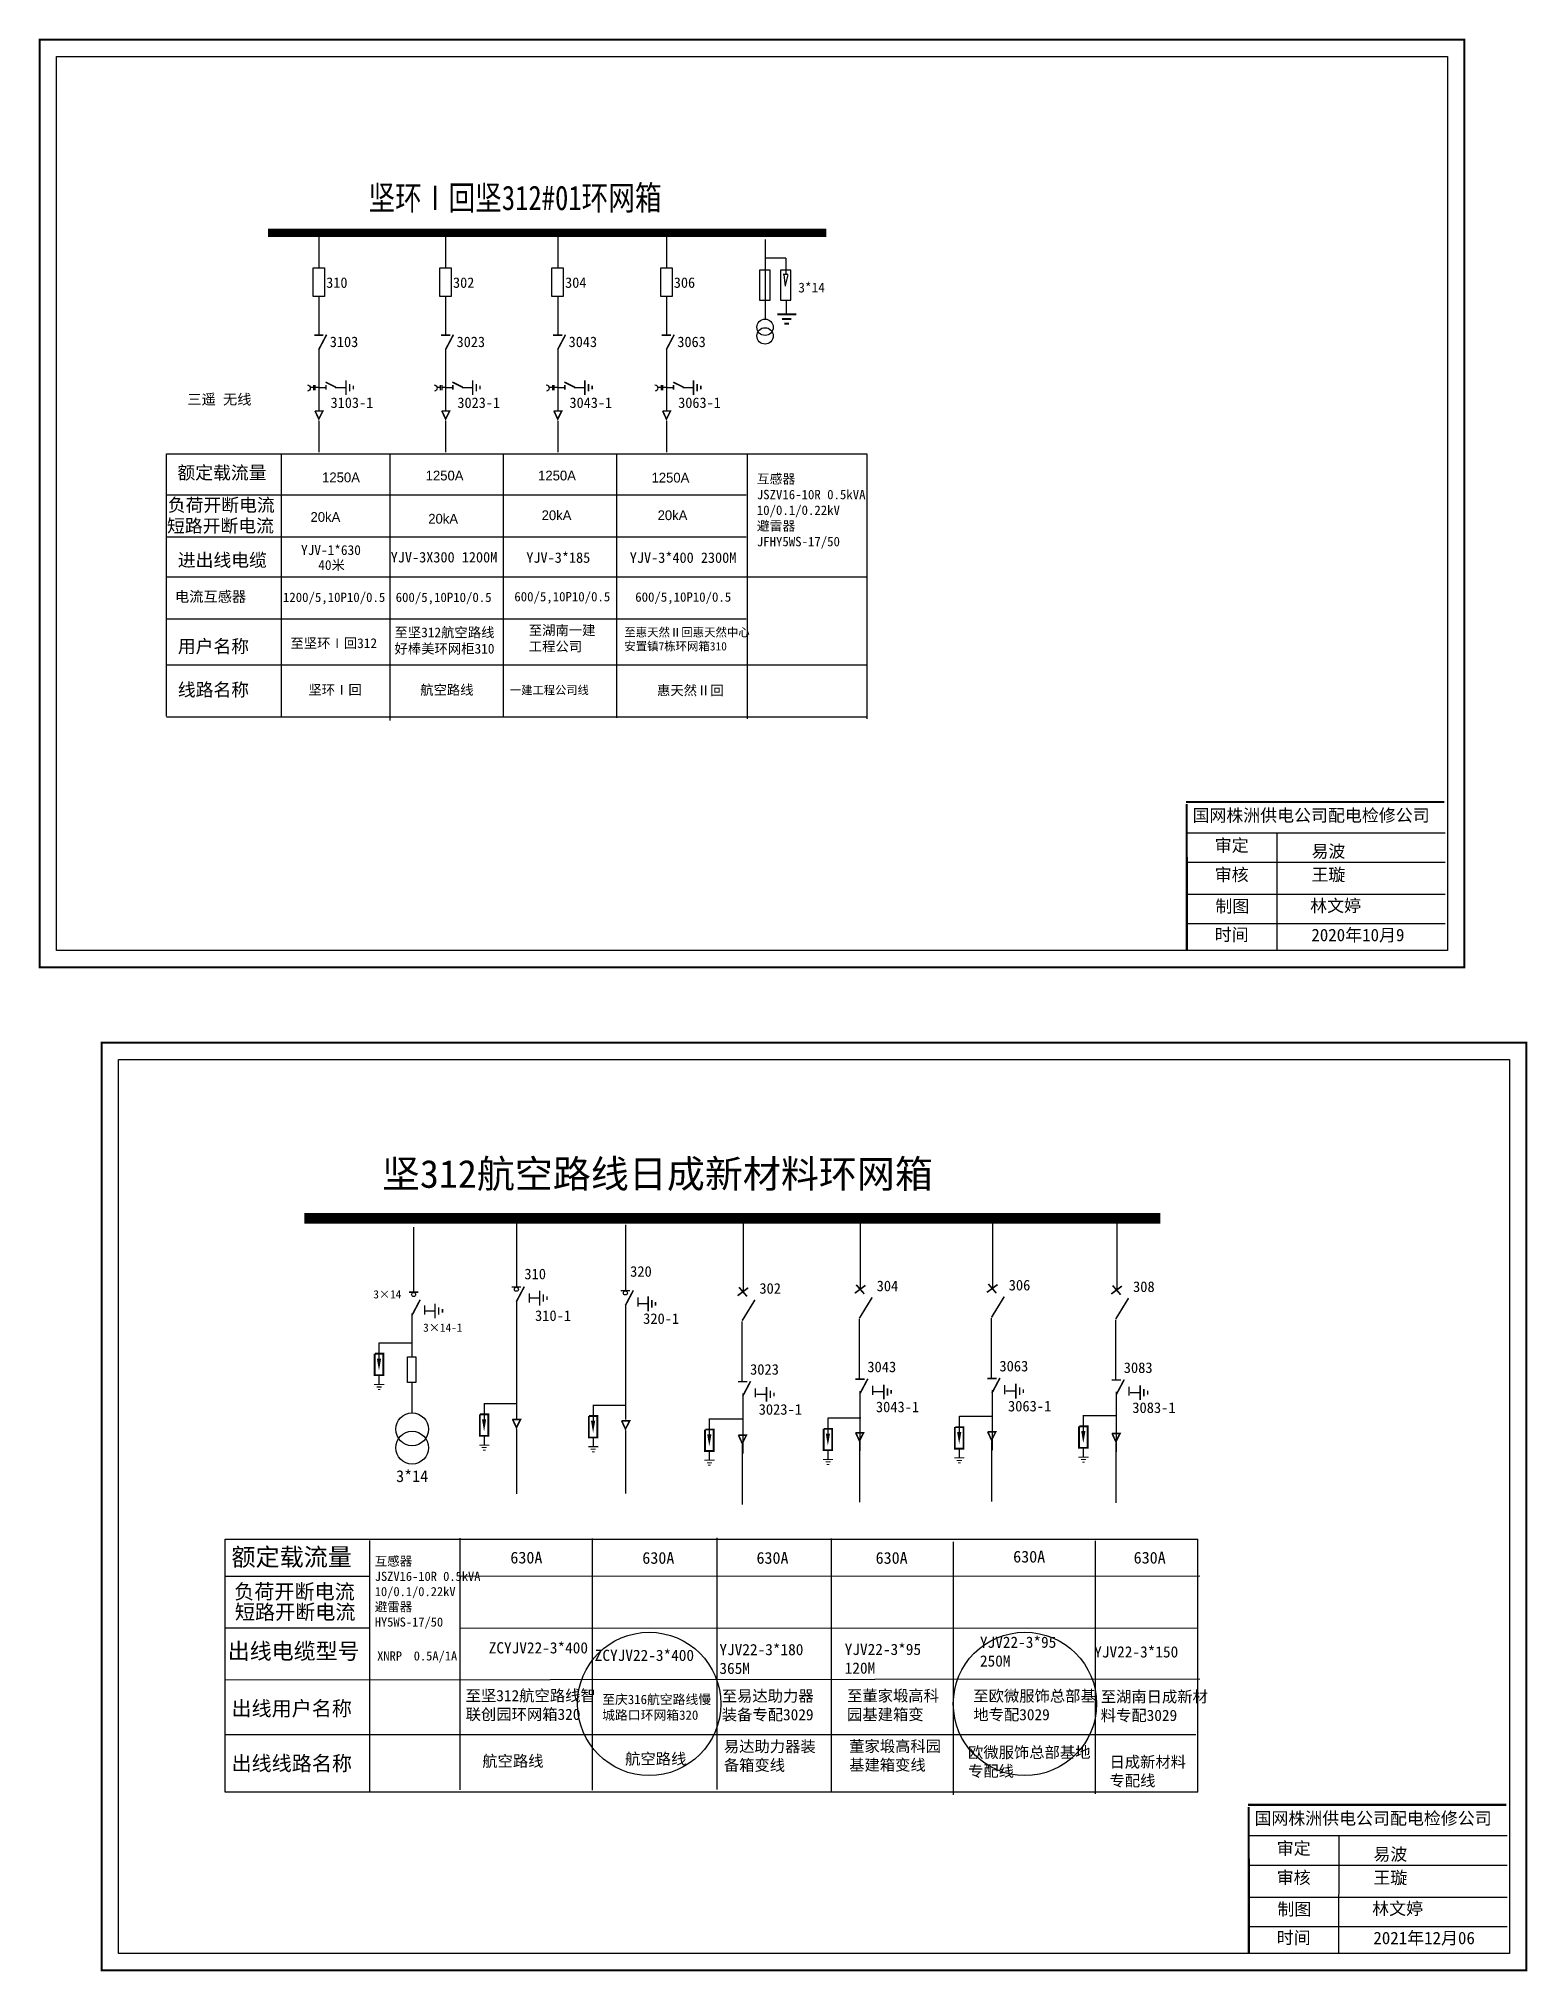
# Model space of a CAD drawing. Extents: x 125 to 1015, y -489 to 77.
# Drawn here: x 729.6 to 1014.6, y -293.9 to 76.1 of the extents above; entities that cross this region are included whole.
import ezdxf

# ---------------------------------------------------------------- set-up
doc = ezdxf.new("R2010")
doc.units = 0
doc.header["$LTSCALE"] = 0.774411
doc.linetypes.add('ACAD_ISO02W100', pattern=[15, 12, -3])
doc.linetypes.add('CENTER', pattern=[50.8, 31.75, -6.35, 6.35, -6.35])
doc.layers.get('0').update_dxf_attribs({"linetype": 'CONTINUOUS'})
doc.layers.add('1', color=7, linetype='CONTINUOUS')
doc.styles.add('_txtstyle_1.50_0_0', font='simsun.ttc', dxfattribs={"height": 1.5})
doc.styles.add('HZ', font='simkai.ttf')
doc.styles.add('hztxt_txtstyle_2.70_0_0', font='simkai.ttf', dxfattribs={"height": 2.7})
doc.styles.add('KaiTi_txtstyle_3.00_0_0', font='simkai.ttf', dxfattribs={"height": 3})
doc.styles.add('ST', font='', dxfattribs={"width": 0.8})
doc.styles.get("Standard").update_dxf_attribs({"font": '', "height": 2.5})
doc.styles.add('字体', font='simkai_0.ttf', dxfattribs={"height": 2.5})
doc.styles.add('宋体_txtstyle_0.00_0_0', font='')
doc.styles.add('宋体_txtstyle_1.66_0_0', font='', dxfattribs={"height": 1.660174})
doc.styles.add('宋体_txtstyle_3.72_0_0', font='', dxfattribs={"height": 3.723362})
doc.styles.get('ST').set_extended_font_data('SimSun')
doc.styles.get('Standard').set_extended_font_data('SimSun')
doc.styles.get('宋体_txtstyle_0.00_0_0').set_extended_font_data('宋体')
doc.styles.get('宋体_txtstyle_1.66_0_0').set_extended_font_data('宋体')
doc.styles.get('宋体_txtstyle_3.72_0_0').set_extended_font_data('宋体')

msp = doc.modelspace()

# ---------------------------------------------------------------- texts
at = {"color": 0}
for s, height, p in [('310', 2, (784.65, 28.4)), ('302', 2, (808.93, 28.4)), ('304', 2, (830.39, 28.4)), ('306', 2, (851.2, 28.4)), ('3*14', 1.875, (875.03, 27.52)), ('3103', 2, (785.34, 17.06)), ('3023', 2, (809.62, 17.06)), ('3043', 2, (831.07, 17.06)), ('3063', 2, (851.88, 17.06)), ('3103-1', 2, (785.49, 5.41)), ('3023-1', 2, (809.77, 5.41)), ('3043-1', 2, (831.23, 5.41)), ('3063-1', 2, (852.04, 5.41)), ('YJV-3X300 1200M', 2, (797, -24.17)), ('YJV-3*185', 2, (822.96, -24.24)), ('YJV-3*400 2300M', 2, (842.77, -24.25)), ('320', 2.029, (842.84, -160.91)), ('310', 2.029, (822.59, -161.39)), ('302', 2.029, (867.58, -164.16)), ('304', 2.029, (890.03, -163.68)), ('306', 2.029, (915.32, -163.53)), ('308', 2.029, (939.12, -163.83)), ('310-1', 2.029, (824.63, -169.37)), ('320-1', 2.029, (845.33, -169.94)), ('3043', 2.029, (888.25, -179.18)), ('3063', 2.029, (913.54, -179.03)), ('3083', 2.029, (937.34, -179.33)), ('3023', 2.029, (865.8, -179.66)), ('3043-1', 2.029, (889.89, -186.84)), ('3063-1', 2.029, (915.18, -186.69)), ('3083-1', 2.029, (938.98, -186.99)), ('3023-1', 2.029, (867.45, -187.32)), ('3*14', 2.255, (798.04, -200.21)), ('630A', 2.255, (819.91, -215.8)), ('630A', 2.255, (845.17, -215.86)), ('630A', 2.255, (867.03, -215.86)), ('630A', 2.255, (889.84, -215.86)), ('630A', 2.255, (916.17, -215.62)), ('630A', 2.255, (939.24, -215.82))]:
    msp.add_text(s, height=height, dxfattribs=at).set_placement(p)
at = {"color": 0, "linetype": 'Continuous'}
for s, p in [('额定载流量', (756.17, -8.23)), ('负荷开断电流', (754.34, -14.42)), ('短路开断电流', (754.18, -18.41)), ('进出线电缆', (756.24, -24.96)), ('用户名称', (756.24, -41.47)), ('线路名称', (756.24, -49.78))]:
    msp.add_text(s, height=2.5, dxfattribs=at).set_placement(p)
at = {"color": 0, "style": 'HZ'}
for s, height, p in [('3×14', 1.573, (793.68, -165.06)), ('3×14-1', 1.573, (803.22, -171.44)), ('额定载流量', 3.382, (766.51, -216.25)), ('负荷开断电流', 2.819, (767.05, -222.6)), ('短路开断电流', 2.819, (767.18, -226.5)), ('出线电缆型号', 3.084, (765.8, -234.12)), ('出线用户名称', 2.819, (766.51, -244.97)), ('出线线路名称', 2.819, (766.52, -255.47))]:
    msp.add_text(s, height=height, dxfattribs=at).set_placement(p)
for s, p in [('XNRP', (794.41, -234.38)), ('0.5A/1A', (801.41, -234.37))]:
    msp.add_text(s, height=1.749).set_placement(p)
at = {"color": 0, "linetype": 'Continuous', "attachment_point": 1}
for s, insert, char_height, width, style in [('{\\fSimSun|b0|i0|c134|p2;三遥 无线}', (758.07, 8.06), 2, 32.2427, 'hztxt_txtstyle_2.70_0_0'), ('{\\f\uffbfﾬￌﾣﾤ_GB2312|b0|i0|c134|p49;1250A}', (783.87, -6.95), 1.8715, 14.7835, '字体'), ('{\\f\uffbfﾬￌﾣﾤ_GB2312|b0|i0|c134|p49;1250A}', (803.7, -6.6), 1.8715, 14.7835, '字体'), ('{\\f\uffbfﾬￌﾣﾤ_GB2312|b0|i0|c134|p49;1250A}', (825.22, -6.6), 1.8715, 14.7835, '字体'), ('{\\f\uffbfﾬￌﾣﾤ_GB2312|b0|i0|c134|p49;1250A}', (846.94, -7), 1.8715, 14.7835, '字体'), ('\\A1;{\\fSimSun|b0|i0|c134|p2;互感器\\PJSZV16-10R 0.5kVA\\P10/0.1/0.22kV\\P避雷器\\PJFHY5WS-17/50}', (867.09, -7.27), 1.8, 33.191, 'hztxt_txtstyle_2.70_0_0'), ('{\\f\uffbfﾬￌﾣﾤ_GB2312|b0|i0|c134|p49;20kA}', (781.65, -14.53), 1.8715, 14.7835, '字体'), ('{\\f\uffbfﾬￌﾣﾤ_GB2312|b0|i0|c134|p49;20kA}', (804.19, -14.87), 1.8715, 14.7835, '字体'), ('{\\f\uffbfﾬￌﾣﾤ_GB2312|b0|i0|c134|p49;20kA}', (825.9, -14.2), 1.8715, 14.7835, '字体'), ('{\\f\uffbfﾬￌﾣﾤ_GB2312|b0|i0|c134|p49;20kA}', (848.1, -14.2), 1.8715, 14.7835, '字体'), ('YJV-1*630', (779.83, -20.86), 1.872, 26.9943, '字体'), ('40{\\fSimSun|b0|i0|c134|p2;米}', (783.13, -23.73), 1.8715, 10.0239, '字体'), ('{\\fSimSun|b0|i0|c134|p2;电流互感器}', (755.7, -29.7), 2, 32.2427, 'hztxt_txtstyle_2.70_0_0'), ('\\A1;{\\fSimSun|b0|i0|c134|p2;1200/5,10P10/0.5}', (776.37, -29.94), 1.8, 33.191, 'hztxt_txtstyle_2.70_0_0'), ('\\A1;{\\fSimSun|b0|i0|c134|p2;600/5,10P10/0.5}', (797.95, -29.95), 1.8, 33.191, 'hztxt_txtstyle_2.70_0_0'), ('\\A1;{\\fSimSun|b0|i0|c134|p2;600/5,10P10/0.5}', (820.67, -29.82), 1.8, 33.191, 'hztxt_txtstyle_2.70_0_0'), ('\\A1;{\\fSimSun|b0|i0|c134|p2;600/5,10P10/0.5}', (843.82, -29.89), 1.8, 33.191, 'hztxt_txtstyle_2.70_0_0'), ('\\pt20.8;{\\fSimSun|b0|i0|c134|p2;至坚312航空路线好棒美环网柜}310', (797.73, -36.62), 1.8715, 20.5579, '字体'), ('至湖南一建工程公司', (823.44, -36.21), 1.872, 13.3959, '字体'), ('{\\fSimSun|b0|i0|c134|p2;至惠天然Ⅱ回惠天然中心安置镇}7{\\fSimSun|b0|i0|c134|p2;栋环网箱}310', (841.73, -36.75), 1.6, 25.8292, '字体'), ('至坚环Ⅰ回312', (777.81, -38.69), 1.872, 19.8125, '字体'), ('坚环Ⅰ回', (781.24, -47.62), 1.872, 19.8125, '字体'), ('{\\fSimSun|b0|i0|c134|p2;\\C256;航空路线}', (802.65, -47.62), 1.8715, 19.8125, '字体'), ('{\\fSimSun|b0|i0|c134|p2;\\C256;一建工程公司线}', (819.83, -47.82), 1.5818, 21.8237, '字体'), ('{\\fSimSun|b0|i0|c134|p2;惠天然Ⅱ回}', (847.99, -47.72), 1.8715, 19.8125, '字体')]:
    msp.add_mtext(s, dxfattribs=dict(at, insert=insert, char_height=char_height, width=width, style=style))
at = {"color": 7, "linetype": 'Continuous', "attachment_point": 1}
for s, insert, char_height, width, style in [('国网株洲供电公司配电检修公司', (950.49, -71.39), 2.3788, 65.0342, '宋体_txtstyle_1.66_0_0'), ('\\f\uffbfﾬￌﾣﾤ_GB2312|b0|i0|c134|p49;审定', (954.76, -77.14), 2.3788, 18.6033, '宋体_txtstyle_0.00_0_0'), ('易波', (973.28, -78.27), 2.379, 18.6033, '宋体_txtstyle_1.66_0_0'), ('\\f\uffbfﾬￌﾣﾤ_GB2312|b0|i0|c134|p49;审核', (954.76, -82.75), 2.3788, 18.6033, '宋体_txtstyle_0.00_0_0'), ('王璇', (973.28, -82.75), 2.379, 18.6033, '宋体_txtstyle_1.66_0_0'), ('\\f\uffbfﾬￌﾣﾤ_GB2312|b0|i0|c134|p49;制图', (954.89, -88.79), 2.3788, 18.6033, '宋体_txtstyle_0.00_0_0'), ('林文婷', (973.03, -88.68), 2.379, 18.6033, '宋体_txtstyle_1.66_0_0'), ('\\f\uffbfﾬￌﾣﾤ_GB2312|b0|i0|c134|p49;时间', (954.76, -94.24), 2.3788, 18.6033, '宋体_txtstyle_0.00_0_0'), ('2020年10月9', (973.26, -94.3), 2.379, 18.6033, '宋体_txtstyle_1.66_0_0'), ('坚312航空路线日成新材料环网箱', (795.32, -138.55), 5.335, 158.2408, '宋体_txtstyle_3.72_0_0'), ('国网株洲供电公司配电检修公司', (962.36, -263.39), 2.3788, 65.0342, '宋体_txtstyle_1.66_0_0'), ('\\f\uffbfﾬￌﾣﾤ_GB2312|b0|i0|c134|p49;审定', (966.63, -269.14), 2.3788, 18.6033, '宋体_txtstyle_0.00_0_0'), ('易波', (985.14, -270.27), 2.379, 18.6033, '宋体_txtstyle_1.66_0_0'), ('\\f\uffbfﾬￌﾣﾤ_GB2312|b0|i0|c134|p49;审核', (966.63, -274.74), 2.3788, 18.6033, '宋体_txtstyle_0.00_0_0'), ('王璇', (985.14, -274.75), 2.379, 18.6033, '宋体_txtstyle_1.66_0_0'), ('\\f\uffbfﾬￌﾣﾤ_GB2312|b0|i0|c134|p49;制图', (966.76, -280.78), 2.3788, 18.6033, '宋体_txtstyle_0.00_0_0'), ('林文婷', (984.9, -280.68), 2.379, 18.6033, '宋体_txtstyle_1.66_0_0'), ('\\f\uffbfﾬￌﾣﾤ_GB2312|b0|i0|c134|p49;时间', (966.63, -286.24), 2.3788, 18.6033, '宋体_txtstyle_0.00_0_0'), ('2021年12月06', (985.13, -286.3), 2.379, 20.6061, '宋体_txtstyle_1.66_0_0')]:
    msp.add_mtext(s, dxfattribs=dict(at, insert=insert, char_height=char_height, width=width, style=style))
at = {"linetype": 'Continuous', "attachment_point": 1}
for s, insert, char_height, width, style in [('\\A1;{\\fSimSun|b0|i0|c134|p2;互感器\\PJSZV16-10R 0.5kVA\\P10/0.1/0.22kV\\P避雷器\\PHY5WS-17/50}', (793.95, -214.47), 1.7494, 19.3546, 'KaiTi_txtstyle_3.00_0_0'), ('至易达助力器装备{\\fSimSun|b0|i0|c134|p2;\\C7;专配3029}', (860.38, -240.09), 2.1493, 18.7447, 'HZ'), ('至董家塅高科园基建箱变', (884.37, -240.04), 2.1493, 18.7447, 'HZ'), ('易达助力器装备箱变线', (860.78, -249.75), 2.149, 18.7447, 'HZ'), ('董家塅高科园基建箱变线', (884.77, -249.71), 2.1493, 18.7447, 'HZ'), ('日成新材料专配线', (934.61, -252.72), 2.149, 15.3534, 'HZ')]:
    msp.add_mtext(s, dxfattribs=dict(at, insert=insert, char_height=char_height, width=width, style=style))
at = {"color": 7, "linetype": 'Continuous', "lineweight": 0, "ltscale": 0.760054, "attachment_point": 1, "style": '_txtstyle_1.50_0_0'}
for s, insert, char_height, width in [('{\\fSimSun|b0|i0|c134|p2;ZCYJV22-3*400}', (815.77, -230.87), 2.1493, 25.4796), ('{\\fSimSun|b0|i0|c134|p2;ZCYJV22-3*400}', (836.07, -232.31), 2.1493, 25.4796), ('{\\fSimSun|b0|i0|c134|p2;YJV22-3*180\\P365M}', (859.93, -231.21), 2.1493, 12.7133), ('{\\fSimSun|b0|i0|c134|p2;YJV22-3*95\\P120M}', (883.92, -231.17), 2.1493, 12.7133), ('{\\fSimSun|b0|i0|c134|p2;YJV22-3*95\\P250M}', (909.81, -229.8), 2.1493, 12.7133), ('{\\fSimSun|b0|i0|c134|p2;YJV22-3*150}', (931.69, -231.65), 2.1493, 12.7133), ('{\\fSimSun|b0|i0|c134|p2;至坚312航空路线智联创园环网箱320}', (811.35, -240.02), 2.1493, 27.5303), ('{\\fSimSun|b0|i0|c134|p2;至欧微服饰总部基地专配3029}', (908.54, -240.08), 2.1493, 23.76), ('{\\fSimSun|b0|i0|c134|p2;至湖南日成新材料专配3029}', (932.93, -240.22), 2.1493, 20.8358), ('{\\fSimSun|b0|i0|c134|p2;至庆316航空路线慢城路口环网箱320}', (837.49, -240.92), 1.8, 22.1588), ('{\\fSimSun|b0|i0|c134|p2;欧微服饰总部基地专配线}', (907.53, -250.88), 2.1493, 23.76)]:
    msp.add_mtext(s, dxfattribs=dict(at, insert=insert, char_height=char_height, width=width))
at = {"color": 7, "linetype": 'Continuous', "lineweight": 0, "ltscale": 0.760054, "char_height": 2.1493, "attachment_point": 1, "style": '_txtstyle_1.50_0_0'}
for insert in [(814.53, -252.55), (841.88, -252.12)]:
    msp.add_mtext('{\\fSimSun|b0|i0|c134|p2;航空路线}', dxfattribs=dict(at, insert=insert))
at = {"layer": '1', "color": 0, "style": 'ST', "width": 0.8}
msp.add_text('坚环Ⅰ回坚312#01环网箱', height=4.68, dxfattribs=at).set_placement((792.74, 43.29))

# ---------------------------------------------------------------- blocks, each defined once
blk = doc.blocks.new('JD')
for points in [[(-2, 0.2), (-2, -0.2), (2, 0.2), (2, -0.2)], [(1, -1.2), (1, -0.8), (-1, -1.2), (-1, -0.8)], [(-0.5, -1.8), (-0.5, -2.2), (0.5, -1.8), (0.5, -2.2)]]:
    blk.add_trace(points)

# ---------------------------------------------------------------- linework, layer by layer
at = {"color": 0}
for p, q in [((783.23, 38.28), (783.23, 32.24)), ((807.51, 38.28), (807.51, 32.24)), ((828.97, 38.28), (828.97, 32.24)), ((849.78, 38.28), (849.78, 32.24)), ((783.23, 26.74), (783.23, 19.56)), ((807.51, 26.74), (807.51, 19.56)), ((828.97, 26.74), (828.97, 19.56)), ((849.78, 26.74), (849.78, 19.56)), ((872.74, 25.83), (872.74, 23.37)), ((783.23, 16.63), (783.23, 4.91)), ((807.51, 16.63), (807.51, 4.91)), ((828.97, 16.63), (828.97, 4.91)), ((849.78, 16.63), (849.78, 4.91)), ((786.4, 9.35), (788.41, 9.35)), ((810.68, 9.35), (812.69, 9.35)), ((832.14, 9.35), (834.14, 9.35)), ((852.95, 9.35), (854.95, 9.35)), ((754.06, -34.95), (865.04, -34.95)), ((801.38, -151.42), (801.38, -163.84)), ((821.06, -150.42), (821.06, -162.84)), ((841.94, -151), (841.94, -163.55)), ((864.47, -150.05), (864.47, -163.91)), ((886.91, -149.57), (886.91, -163.43)), ((912.2, -149.42), (912.2, -163.28)), ((936, -149.72), (936, -163.58)), ((821.06, -165.61), (821.06, -188.17)), ((823.57, -164.94), (825.48, -164.94)), ((841.94, -166.31), (841.94, -188.25)), ((844.35, -166.04), (846.26, -166.04)), ((801.06, -167.93), (801.06, -176.24)), ((803.55, -167.41), (805.46, -167.41)), ((864.25, -169.47), (864.25, -180.93)), ((886.69, -168.99), (886.69, -180.45)), ((911.98, -168.84), (911.98, -180.3)), ((935.78, -169.14), (935.78, -180.6)), ((794.76, -173.55), (794.76, -176.63)), ((794.79, -173.58), (801.07, -173.58)), ((794.76, -179.86), (794.76, -181.45)), ((801.06, -181.18), (801.06, -186.97)), ((864.39, -183.27), (864.39, -194.73)), ((867.02, -183.38), (868.93, -183.38)), ((886.83, -182.8), (886.83, -194.25)), ((889.46, -182.9), (891.37, -182.9)), ((912.12, -182.65), (912.12, -194.1)), ((914.75, -182.75), (916.66, -182.75)), ((935.92, -182.94), (935.92, -194.4)), ((938.55, -183.05), (940.46, -183.05)), ((814.88, -185.16), (814.88, -188.24)), ((814.92, -185.2), (821.2, -185.2)), ((835.75, -185.46), (835.75, -188.54)), ((835.79, -185.5), (842.07, -185.5)), ((858, -188.05), (858, -191.13)), ((858.03, -188.09), (864.31, -188.09)), ((880.7, -187.9), (880.7, -190.98)), ((880.73, -187.94), (887.01, -187.94)), ((905.84, -187.6), (905.84, -190.68)), ((905.87, -187.63), (912.15, -187.63)), ((929.6, -187.44), (929.6, -190.52)), ((929.64, -187.48), (935.92, -187.48)), ((814.88, -191.47), (814.88, -193.07)), ((821.07, -190), (821.07, -202.47)), ((835.75, -191.78), (835.75, -193.37)), ((841.95, -190.33), (841.95, -202.39)), ((858, -194.37), (858, -195.96)), ((864.31, -193.08), (864.31, -204.53)), ((880.7, -194.22), (880.7, -195.81)), ((886.75, -192.6), (886.75, -204.05)), ((905.84, -193.91), (905.84, -195.5)), ((912.04, -192.45), (912.04, -203.91)), ((929.6, -193.76), (929.6, -195.35)), ((935.84, -192.75), (935.84, -204.2)), ((859.43, -210.86), (859.43, -259.04)), ((765.3, -259.61), (765.31, -211.17)), ((765.31, -211.17), (951.52, -211.17)), ((792.96, -211.4), (792.96, -259.58)), ((810.25, -210.94), (810.25, -259.13)), ((835.57, -211.02), (835.57, -259.2)), ((881.35, -211), (881.35, -259.41)), ((904.71, -211.66), (904.71, -260.07)), ((931.87, -211.47), (931.87, -259.87)), ((951.46, -211.17), (951.46, -259.57)), ((765.34, -218.21), (792.96, -218.2)), ((765.39, -228.13), (793.08, -228.13)), ((810.25, -228.14), (951.52, -228.18)), ((951.91, -237.95), (765.34, -238.13)), ((951.14, -248.6), (765.3, -248.58)), ((951.52, -259.57), (765.31, -259.59))]:
    msp.add_line(p, q, dxfattribs=at)
at = {"color": 0, "linetype": 'Continuous'}
for p, q in [((868.67, 37.63), (868.67, 22.5)), ((872.66, 34.11), (868.67, 34.11)), ((872.66, 34.11), (872.65, 31)), ((873.02, 30.94), (872.16, 30.94)), ((872.28, 30.94), (872.53, 28.72)), ((873.02, 30.87), (872.53, 28.84)), ((754.06, -3.37), (888.18, -3.37)), ((754.06, -53.57), (754.06, -3.37)), ((776.01, -3.54), (776.01, -53.57)), ((796.85, -3.41), (796.85, -54.41)), ((818.53, -3.41), (818.53, -53.74)), ((840.25, -3.46), (840.25, -53.91)), ((865.23, -3.37), (865.23, -54.08)), ((888.14, -3.37), (888.14, -54.08)), ((754.07, -11.25), (865.04, -11.25)), ((754.07, -19.25), (865.04, -19.25)), ((754.07, -26.94), (888.18, -26.94)), ((888.18, -43.86), (754.06, -43.86)), ((888.18, -53.78), (754.06, -53.78))]:
    msp.add_line(p, q, dxfattribs=at)
at = {"color": 0, "linetype": 'ACAD_ISO02W100'}
for p, q in [((783.33, 9.31), (784.65, 9.31)), ((807.61, 9.31), (808.93, 9.31)), ((829.07, 9.31), (830.38, 9.31)), ((849.88, 9.31), (851.19, 9.31))]:
    msp.add_line(p, q, dxfattribs=at)
at = {"color": 0, "linetype": 'CENTER'}
for p, q in [((783.24, 2.95), (783.24, -3.08)), ((807.52, 2.95), (807.52, -3.08)), ((828.97, 2.95), (828.97, -3.08)), ((849.79, 2.95), (849.79, -3.08))]:
    msp.add_line(p, q, dxfattribs=at)
at = {"color": 7, "linetype": 'Continuous'}
for p, q in [((949.45, -75.91), (998.9, -75.91)), ((966.62, -75.87), (966.62, -98.38)), ((949.45, -81.54), (998.9, -81.54)), ((949.45, -87.68), (998.9, -87.68)), ((949.45, -93.32), (998.9, -93.32)), ((961.32, -267.9), (1010.77, -267.9)), ((978.49, -267.87), (978.48, -290.37)), ((961.32, -273.53), (1010.77, -273.53)), ((961.32, -279.68), (1010.77, -279.68)), ((961.32, -285.31), (1010.77, -285.31))]:
    msp.add_line(p, q, dxfattribs=at)
at = {"color": 0, "ltscale": 0.91161}
msp.add_line((810.25, -218.2), (951.91, -218.15), dxfattribs=at)
at = {"color": 7, "linetype": 'Continuous', "const_width": 0.396}
for points in [[(729.8, 75.9), (1002.55, 75.9), (1002.55, -101.69), (729.8, -101.69)], [(741.67, -116.09), (1014.41, -116.09), (1014.41, -293.68), (741.67, -293.68)]]:
    msp.add_lwpolyline(points, close=True, dxfattribs=at)
at = {"color": 7, "linetype": 'Continuous'}
for points in [[(733.01, 72.69), (999.34, 72.69), (999.34, -98.48), (733.01, -98.48)], [(744.87, -119.3), (1011.21, -119.3), (1011.21, -290.47), (744.87, -290.47)]]:
    msp.add_lwpolyline(points, close=True, dxfattribs=at)
at = {"color": 0, "linetype": 'Continuous'}
for points in [[(782.14, 32.24), (784.32, 32.24), (784.32, 26.74), (782.14, 26.74)], [(806.42, 32.24), (808.6, 32.24), (808.6, 26.74), (806.42, 26.74)], [(827.88, 32.24), (830.05, 32.24), (830.05, 26.74), (827.88, 26.74)], [(848.69, 32.24), (850.86, 32.24), (850.86, 26.74), (848.69, 26.74)], [(869.62, 31.78), (867.6, 31.78), (867.6, 26.02), (869.62, 26.02)], [(873.63, 31.78), (871.61, 31.78), (871.61, 26.02), (873.63, 26.02)], [(800.2, -176.24), (801.83, -176.24), (801.83, -181.18), (800.2, -181.18)]]:
    msp.add_lwpolyline(points, close=True, dxfattribs=at)
at = {"color": 0}
for points, const_width in [([(782.35, 19.35), (784.12, 19.35)], 0.3), ([(783.23, 16.59), (784.73, 19.43)], 0.3), ([(806.63, 19.35), (808.4, 19.35)], 0.3), ([(807.51, 16.59), (809.01, 19.43)], 0.3), ([(828.08, 19.35), (829.85, 19.35)], 0.3), ([(828.97, 16.59), (830.47, 19.43)], 0.3), ([(848.89, 19.35), (850.66, 19.35)], 0.3), ([(849.78, 16.59), (851.28, 19.43)], 0.3), ([(784.54, 10.34), (786.54, 9.35)], 0.3), ([(784.62, 9.81), (784.62, 8.88)], 0.3), ([(808.82, 10.34), (810.82, 9.35)], 0.3), ([(808.9, 9.81), (808.9, 8.88)], 0.3), ([(830.27, 10.34), (832.27, 9.35)], 0.3), ([(830.35, 9.81), (830.35, 8.88)], 0.3), ([(851.09, 10.34), (853.09, 9.35)], 0.3), ([(851.16, 9.81), (851.16, 8.88)], 0.3), ([(782.49, 4.83), (784.02, 4.83), (783.24, 3.28), (782.51, 4.85)], 0.3), ([(806.77, 4.83), (808.3, 4.83), (807.52, 3.28), (806.79, 4.85)], 0.3), ([(828.23, 4.83), (829.76, 4.83), (828.97, 3.28), (828.25, 4.85)], 0.3), ([(849.04, 4.83), (850.57, 4.83), (849.79, 3.28), (849.06, 4.85)], 0.3), ([(780.48, -149.73), (944.36, -149.73)], 2.03), ([(820.16, -162.88), (821.95, -162.88)], 0.304), ([(821.06, -165.69), (822.58, -162.8)], 0.304), ([(863.69, -162.93), (865.21, -164.67)], 0.304), ([(885.85, -164.06), (887.89, -162.56)], 0.304), ([(886.13, -162.45), (887.66, -164.19)], 0.304), ([(911.14, -163.91), (913.18, -162.41)], 0.304), ([(911.42, -162.3), (912.94, -164.05)], 0.304), ([(934.94, -164.21), (936.98, -162.71)], 0.304), ([(935.22, -162.6), (936.75, -164.34)], 0.304), ([(800.49, -163.88), (802.28, -163.88)], 0.304), ([(801.12, -168.21), (802.64, -165.32)], 0.304), ([(841.04, -163.58), (842.84, -163.58)], 0.304), ([(841.94, -166.39), (843.46, -163.51)], 0.304), ([(863.41, -164.54), (865.44, -163.03)], 0.304), ([(864.29, -169.32), (866.73, -165.34)], 0.304), ([(886.73, -168.85), (889.18, -164.86)], 0.304), ([(912.02, -168.7), (914.46, -164.72)], 0.304), ([(935.82, -168.99), (938.26, -165.01)], 0.304), ([(793.94, -175.65), (793.94, -179.76), (795.58, -179.76), (795.58, -175.65), (793.99, -175.65)], 0.347), ([(863.48, -180.99), (865.28, -180.99)], 0.304), ([(864.38, -183.8), (865.9, -180.92)], 0.304), ([(885.93, -180.52), (887.72, -180.52)], 0.304), ([(886.82, -183.32), (888.35, -180.44)], 0.304), ([(911.22, -180.37), (913.01, -180.37)], 0.304), ([(912.11, -183.18), (913.64, -180.29)], 0.304), ([(935.02, -180.67), (936.81, -180.67)], 0.304), ([(935.91, -183.47), (937.44, -180.59)], 0.304), ([(814.06, -187.26), (814.06, -191.37), (815.7, -191.37), (815.7, -187.26), (814.11, -187.26)], 0.347), ([(820.31, -188.22), (821.86, -188.22), (821.07, -189.79), (820.33, -188.19)], 0.304), ([(834.93, -187.57), (834.93, -191.68), (836.57, -191.68), (836.57, -187.57), (834.98, -187.57)], 0.347), ([(841.19, -188.5), (842.74, -188.5), (841.95, -190.07), (841.21, -188.47)], 0.304), ([(857.17, -190.16), (857.17, -194.27), (858.82, -194.27), (858.82, -190.16), (857.23, -190.16)], 0.347), ([(863.55, -191.25), (865.1, -191.25), (864.31, -192.82), (863.57, -191.22)], 0.304), ([(879.88, -190.01), (879.88, -194.11), (881.52, -194.11), (881.52, -190.01), (879.93, -190.01)], 0.347), ([(885.99, -190.77), (887.54, -190.77), (886.75, -192.34), (886.01, -190.74)], 0.304), ([(905.01, -189.7), (905.01, -193.81), (906.66, -193.81), (906.66, -189.7), (905.07, -189.7)], 0.347), ([(911.28, -190.62), (912.83, -190.62), (912.04, -192.19), (911.3, -190.59)], 0.304), ([(928.78, -189.55), (928.78, -193.66), (930.43, -193.66), (930.43, -189.55), (928.83, -189.55)], 0.347), ([(935.08, -190.92), (936.63, -190.92), (935.84, -192.49), (935.1, -190.89)], 0.304)]:
    msp.add_lwpolyline(points, dxfattribs=dict(at, const_width=const_width))
for points, format in [([(781.05, 9.84, -0.877934), (781.08, 8.62)], "xyb"), ([(805.33, 9.84, -0.877934), (805.36, 8.62)], "xyb"), ([(826.79, 9.84, -0.877934), (826.81, 8.62)], "xyb"), ([(847.6, 9.84, -0.877934), (847.62, 8.62)], "xyb"), ([(794.76, -176.58, 0.81, 0, 0), (794.76, -178.89, 0, 0, 0)], "xyseb"), ([(814.88, -188.19, 0.81, 0, 0), (814.88, -190.5, 0, 0, 0)], "xyseb"), ([(835.75, -188.49, 0.81, 0, 0), (835.75, -190.8, 0, 0, 0)], "xyseb"), ([(858, -191.08, 0.81, 0, 0), (858, -193.39, 0, 0, 0)], "xyseb"), ([(880.7, -190.93, 0.81, 0, 0), (880.7, -193.24, 0, 0, 0)], "xyseb"), ([(905.84, -190.63, 0.81, 0, 0), (905.84, -192.94, 0, 0, 0)], "xyseb"), ([(929.6, -190.47, 0.81, 0, 0), (929.6, -192.78, 0, 0, 0)], "xyseb")]:
    msp.add_lwpolyline(points, format=format, dxfattribs=at)
for points in [[(782.22, 9.32), (781.59, 9.32)], [(782.22, 9.74), (782.22, 8.83)], [(782.5, 9.74), (782.5, 8.83)], [(783.23, 9.32), (782.5, 9.32)], [(806.5, 9.32), (805.87, 9.32)], [(806.5, 9.74), (806.5, 8.83)], [(806.78, 9.74), (806.78, 8.83)], [(807.51, 9.32), (806.78, 9.32)], [(827.96, 9.32), (827.33, 9.32)], [(827.96, 9.74), (827.96, 8.83)], [(828.24, 9.74), (828.24, 8.83)], [(828.96, 9.32), (828.24, 9.32)], [(848.77, 9.32), (848.14, 9.32)], [(848.77, 9.74), (848.77, 8.83)], [(849.05, 9.74), (849.05, 8.83)], [(849.77, 9.32), (849.05, 9.32)], [(803.47, -166.42), (803.47, -168.12)], [(823.49, -164.12), (823.49, -165.81)], [(844.33, -164.88), (844.33, -166.58)], [(866.77, -182.29), (866.77, -183.99)], [(889.22, -181.82), (889.22, -183.51)], [(914.5, -181.67), (914.5, -183.36)], [(938.31, -181.97), (938.31, -183.66)]]:
    msp.add_lwpolyline(points, dxfattribs=at)
at = {"color": 7, "linetype": 'Continuous', "const_width": 0.396}
for points in [[(949.29, -70.01), (998.74, -70.01)], [(949.41, -70.41), (949.42, -98.29)], [(961.16, -262), (1010.61, -262)], [(961.28, -262.41), (961.29, -290.28)]]:
    msp.add_lwpolyline(points, dxfattribs=at)
at = {"color": 0, "linetype": 'Continuous'}
for centre, radius in [((868.67, 20.85), 1.57), ((868.67, 19.2), 1.57), ((801.1, -190.11), 3.14), ((801.1, -193.64), 3.14)]:
    msp.add_circle(centre, radius, dxfattribs=at)
at = {"color": 0}
for centre in [(801.38, -164.31), (821.06, -163.31), (841.94, -164.01)]:
    msp.add_circle(centre, 0.39, dxfattribs=at)
at = {"color": 1, "linetype": 'Continuous'}
for centre in [(846.48, -242.68), (918.43, -242.68)]:
    msp.add_circle(centre, 13.72, dxfattribs=at)
at = {"color": 0}
for points in [[(874.63, 23.52), (874.63, 23.15), (870.99, 23.52), (870.99, 23.15)], [(871.9, 22.24), (871.9, 22.61), (873.72, 22.24), (873.72, 22.61)], [(873.27, 21.7), (873.27, 21.33), (872.35, 21.7), (872.35, 21.33)]]:
    msp.add_trace(points, dxfattribs=at)
at = {"layer": '1', "color": 0, "const_width": 1.56}
msp.add_lwpolyline([(773.5, 38.92), (880.41, 38.92)], dxfattribs=at)

# ---------------------------------------------------------------- block references
at = {"color": 0, "rotation": 90}
for p, xscale, yscale, zscale in [((788.43, 9.29), 0.6999999999999886, 0.6999999999999886, 0.7), ((812.71, 9.29), 0.6999999999999886, 0.6999999999999886, 0.7), ((834.17, 9.29), 0.6999999999999886, 0.6999999999999886, 0.7), ((854.98, 9.29), 0.6999999999999886, 0.6999999999999886, 0.7), ((805.49, -167.46), 0.7103155752426886, 0.7103155752426886, 0.7103155752423995), ((825.51, -165), 0.7103155752426886, 0.7103155752426886, 0.7103155752423995), ((846.29, -166.1), 0.7103155752426886, 0.7103155752426886, 0.7103155752423995), ((868.96, -183.43), 0.7103155752426886, 0.7103155752426886, 0.7103155752423995), ((891.4, -182.96), 0.7103155752426886, 0.7103155752426886, 0.7103155752423995), ((916.69, -182.81), 0.7103155752426886, 0.7103155752426886, 0.7103155752423995), ((940.49, -183.1), 0.7103155752426886, 0.7103155752426886, 0.7103155752423995)]:
    msp.add_blockref('JD', p, dxfattribs=dict(at, xscale=xscale, yscale=yscale, zscale=zscale))
at = {"color": 0, "xscale": 0.4860206259721167, "yscale": 0.4860206259726283, "zscale": 0.4860206259814268}
for p in [(794.79, -181.53), (814.91, -193.14), (835.78, -193.44), (858.02, -196.03), (880.73, -195.88), (905.86, -195.58), (929.63, -195.42)]:
    msp.add_blockref('JD', p, dxfattribs=at)

msp.set_redraw_order([(e.dxf.handle, doc.entitydb.next_handle()) for e in msp.query("TEXT MTEXT ATTDEF DIMENSION ARC_DIMENSION")])  # texts and dimensions are drawn at this point

doc.saveas('drawing.dxf')
